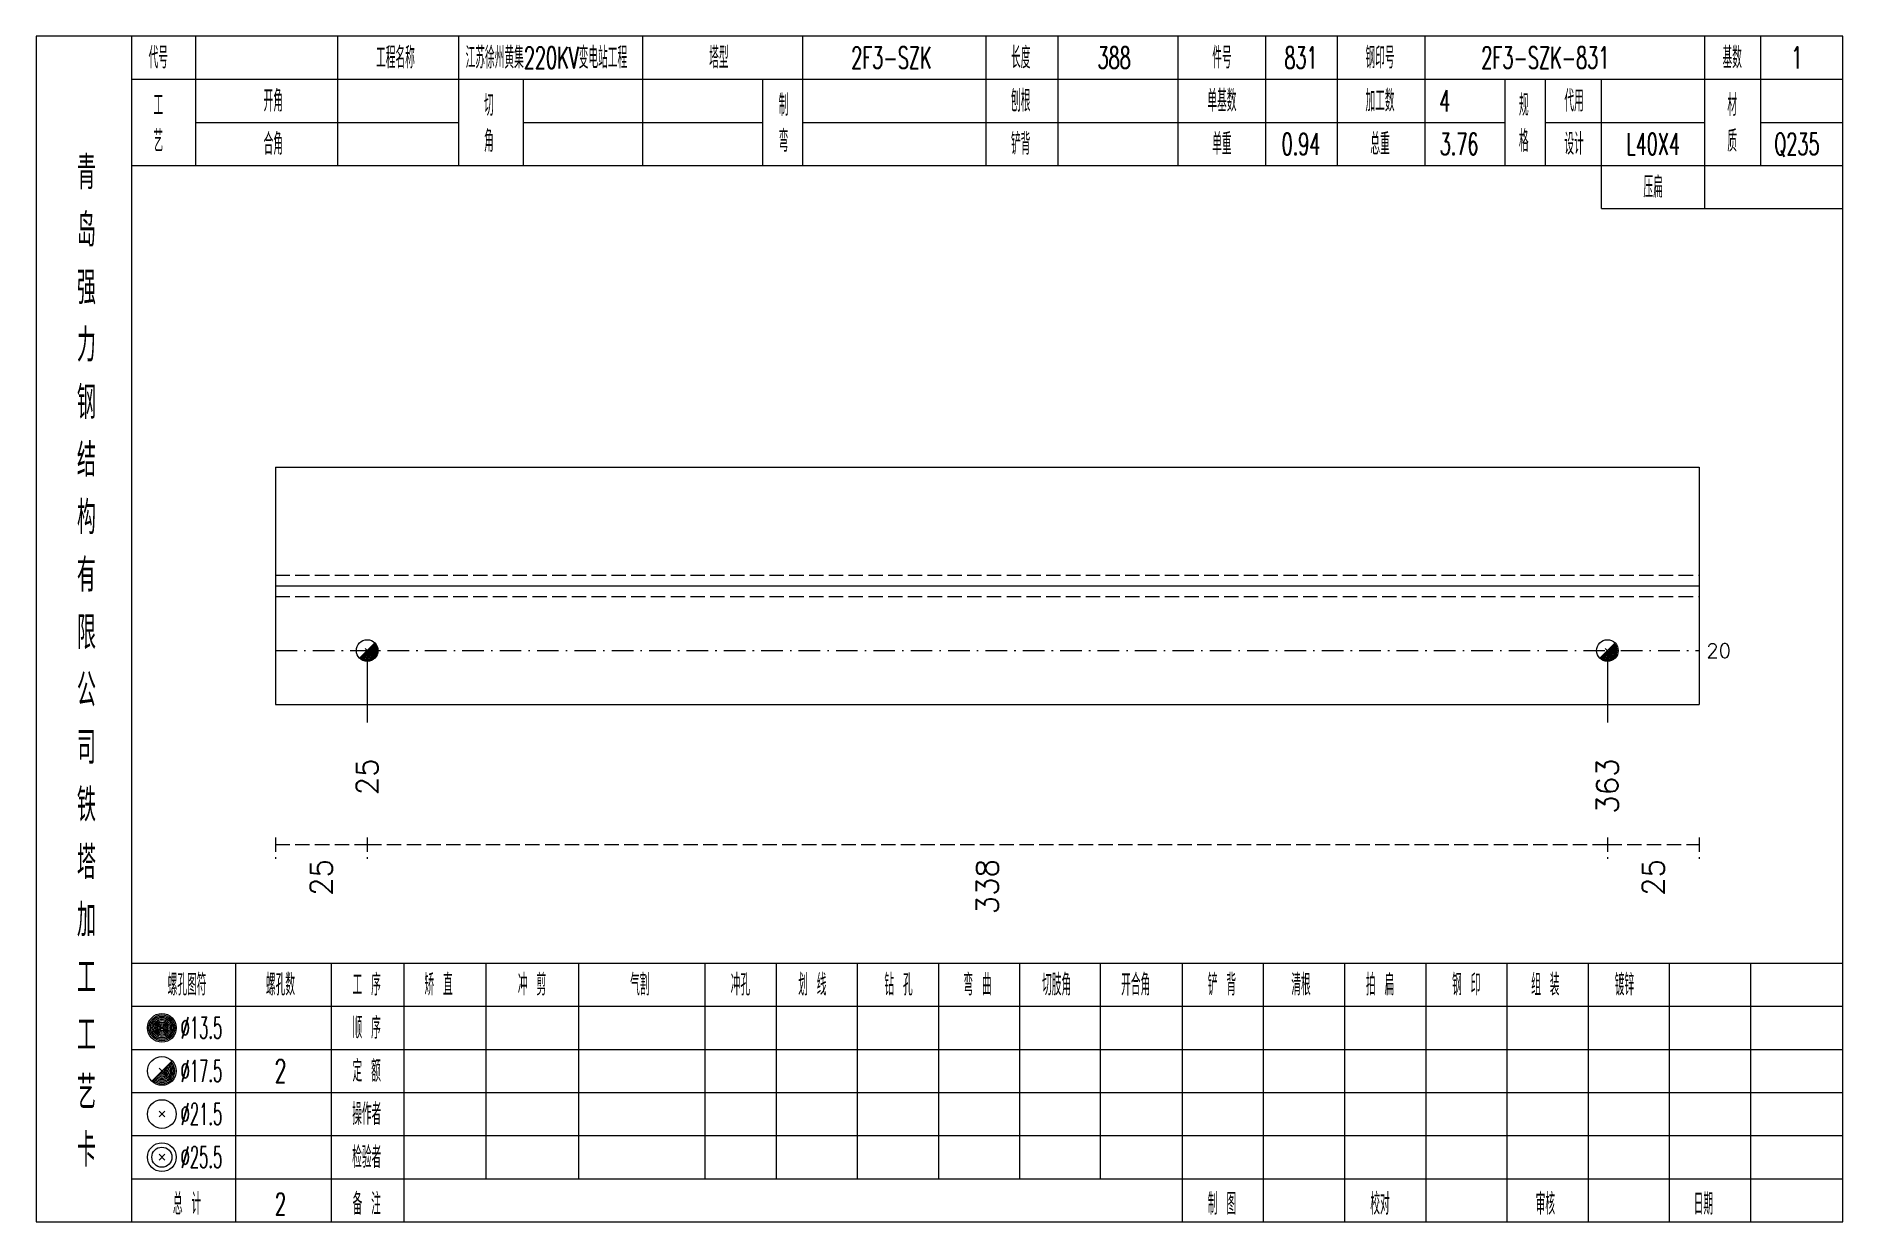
# Model space of a CAD drawing. Extents: x 0 to 4623, y -1159 to 4890.
# Drawn here: x 1557 to 1808.4, y 1125 to 1290 of the extents above; entities that cross this region are included whole.
import ezdxf
from ezdxf.enums import TextEntityAlignment as Align

# ---------------------------------------------------------------- set-up
doc = ezdxf.new("R2010")
doc.units = 0
doc.header["$MEASUREMENT"] = 0
doc.linetypes.add('一点画线', pattern=[5.2, 3, -1, 0.2, -1])
doc.linetypes.add('虚线', pattern=[2.75, 2, -0.75])
doc.layers.get('0').update_dxf_attribs({"linetype": 'CONTINUOUS', "lineweight": 25})
for name, color, linetype, lineweight in [('1', 7, 'CONTINUOUS', 25), ('4', 7, 'CONTINUOUS', 25), ('5', 7, 'CONTINUOUS', 25)]:
    doc.layers.add(name, color=color, linetype=linetype, lineweight=lineweight)
doc.styles.get("Standard").update_dxf_attribs({"font": 'simplex.shx', "width": 0.7, "height": 3, "bigfont": 'gbhzfs.shx'})

msp = doc.modelspace()

# ---------------------------------------------------------------- texts
at = {"color": 7, "linetype": 'Continuous', "lineweight": 13}
msp.add_text('20', height=2, dxfattribs=at).set_placement((1789.4, 1204.5), align=Align.MIDDLE_LEFT)
at = {"color": 8, "linetype": 'Continuous', "lineweight": 9}
for s, p in [('25', (1596.682, 1175.5)), ('338', (1689.35, 1175.5)), ('25', (1782.018, 1175.5))]:
    msp.add_text(s, height=3, rotation=90, dxfattribs=at).set_placement(p, align=Align.MIDDLE_RIGHT)
at = {"layer": '1', "color": 7, "linetype": 'Continuous', "lineweight": 13}
for s, p in [('25', (1603.064, 1189.5)), ('363', (1775.636, 1189.5))]:
    msp.add_text(s, height=3, rotation=90, dxfattribs=at).set_placement(p, align=Align.MIDDLE_RIGHT)
at = {"layer": '4', "color": 1, "linetype": 'Continuous', "lineweight": 13}
for s, height, width, p in [('代号', 3, 0.6, (1574, 1287)), ('工程名称', 3, 0.6, (1607, 1287)), ('江苏徐州黄集220KV变电站工程', 3, 0.6, (1628, 1287)), ('塔型', 3, 0.6, (1652, 1287)), ('2F3-SZK', 3, 0.6, (1676, 1287)), ('长度', 3, 0.6, (1694, 1287)), ('388', 3, 0.6, (1707, 1287)), ('件号', 3, 0.6, (1722, 1287)), ('831', 3, 0.6, (1733, 1287)), ('钢印号', 3, 0.6, (1744, 1287)), ('2F3-SZK-831', 3, 0.6, (1767, 1287)), ('基数', 3, 0.6, (1793, 1287)), ('1', 3, 0.6, (1802, 1287)), ('开角', 3, 0.6, (1590, 1281)), ('制', 3, 0.6, (1661, 1280.4)), ('刨根', 3, 0.6, (1694, 1281)), ('单基数', 3, 0.6, (1722, 1281)), ('加工数', 3, 0.6, (1744, 1281)), ('4', 3, 0.6, (1753, 1281)), ('规', 3, 0.6, (1764, 1280.4)), ('代用', 3, 0.6, (1771, 1281)), ('材', 3, 0.6, (1793, 1280.4)), ('工', 3, 0.6, (1574, 1280.4)), ('切', 3, 0.6, (1620, 1280.4)), ('艺', 3, 0.6, (1574, 1275.4)), ('角', 3, 0.6, (1620, 1275.4)), ('弯', 3, 0.6, (1661, 1275.4)), ('格', 3, 0.6, (1764, 1275.4)), ('质', 3, 0.6, (1793, 1275.4)), ('合角', 3, 0.6, (1590, 1275)), ('铲背', 3, 0.6, (1694, 1275)), ('单重', 3, 0.6, (1722, 1275)), ('0.94', 3, 0.6, (1733, 1275)), ('总重', 3, 0.6, (1744, 1275)), ('3.76', 3, 0.6, (1755, 1275)), ('设计', 3, 0.6, (1771, 1275)), ('L40X4', 3, 0.6, (1782, 1275)), ('Q235', 3, 0.6, (1802, 1275)), ('青', 4.6, 0.8, (1564, 1271)), ('压扁', 3, 0.6, (1782, 1269)), ('岛', 4.6, 0.8, (1564, 1263)), ('强', 4.6, 0.8, (1564, 1255)), ('力', 4.6, 0.8, (1564, 1247)), ('钢', 4.6, 0.8, (1564, 1239)), ('结', 4.6, 0.8, (1564, 1231)), ('构', 4.6, 0.8, (1564, 1223)), ('有', 4.6, 0.8, (1564, 1215)), ('限', 4.6, 0.8, (1564, 1207)), ('公', 4.6, 0.8, (1564, 1199)), ('司', 4.6, 0.8, (1564, 1191)), ('铁', 4.6, 0.8, (1564, 1183)), ('塔', 4.6, 0.8, (1564, 1175)), ('加', 4.6, 0.8, (1564, 1167)), ('工', 4.6, 0.8, (1564, 1159)), ('螺孔图符', 3, 0.6, (1578, 1158)), ('螺孔数', 3, 0.6, (1591, 1158)), ('工 序', 3, 0.6, (1603, 1158)), ('矫 直', 3, 0.6, (1613, 1158)), ('冲 剪', 3, 0.6, (1626, 1158)), ('气割', 3, 0.6, (1641, 1158)), ('冲孔', 3, 0.6, (1655, 1158)), ('划 线', 3, 0.6, (1665, 1158)), ('钻 孔', 3, 0.6, (1677, 1158)), ('弯 曲', 3, 0.6, (1688, 1158)), ('切肢角', 3, 0.6, (1699, 1158)), ('开合角', 3, 0.6, (1710, 1158)), ('铲 背', 3, 0.6, (1722, 1158)), ('清根', 3, 0.6, (1733, 1158)), ('拍 扁', 3, 0.6, (1744, 1158)), ('钢 印', 3, 0.6, (1756, 1158)), ('组 装', 3, 0.6, (1767, 1158)), ('镀锌', 3, 0.6, (1778, 1158)), ('工', 4.6, 0.8, (1564, 1151)), ('%%C13.5', 3, 0.5, (1580, 1152)), ('顺 序', 3, 0.6, (1603, 1152)), ('%%C17.5', 3, 0.5, (1580, 1146)), ('2', 3.2, 0.6, (1591, 1146)), ('定 额', 3, 0.6, (1603, 1146)), ('艺', 4.6, 0.8, (1564, 1143)), ('%%C21.5', 3, 0.5, (1580, 1140)), ('操作者', 3, 0.6, (1603, 1140)), ('卡', 4.6, 0.8, (1564, 1135)), ('%%C25.5', 3, 0.5, (1580, 1134)), ('检验者', 3, 0.6, (1603, 1134)), ('总 计', 3, 0.6, (1578, 1127.5)), ('2', 3, 0.6, (1591, 1127.5)), ('备 注', 3, 0.6, (1603, 1127.5)), ('制 图', 3, 0.6, (1722, 1127.5)), ('校对', 3, 0.6, (1744, 1127.5)), ('审核', 3, 0.6, (1767, 1127.5)), ('日期', 3, 0.6, (1789, 1127.5))]:
    msp.add_text(s, height=height, dxfattribs=dict(at, width=width)).set_placement(p, align=Align.MIDDLE_CENTER)

# ---------------------------------------------------------------- blocks, each defined once
blk = doc.blocks.new('孔17.5')
at = {"layer": '5', "color": 7, "linetype": 'Continuous', "lineweight": 13}
for p, q in [((-0.707, -0.707), (0.707, 0.707)), ((-0.2, 0.2), (0.2, -0.2))]:
    blk.add_line(p, q, dxfattribs=at)
blk.add_circle((0, 0), 1, dxfattribs=at)
for radius in [0.9, 0.8, 0.7, 0.6, 0.5, 0.4, 0.3, 0.2, 0.1]:
    blk.add_arc((0, 0), radius, 225, 45, dxfattribs=at)

# ---------------------------------------------------------------- linework, layer by layer
at = {"color": 7, "linetype": 'Continuous', "lineweight": 18}
for p, q in [((1590.3, 1230), (1590.3, 1197)), ((1590.3, 1230), (1788.4, 1230)), ((1788.4, 1230), (1788.4, 1197)), ((1590.3, 1213.5), (1788.4, 1213.5))]:
    msp.add_line(p, q, dxfattribs=at)
at = {"color": 1, "linetype": '虚线', "lineweight": 18}
for p, q in [((1590.3, 1215), (1788.4, 1215)), ((1590.3, 1212), (1788.4, 1212))]:
    msp.add_line(p, q, dxfattribs=at)
at = {"color": 3, "linetype": '一点画线', "lineweight": 13}
msp.add_line((1590.3, 1204.5), (1788.4, 1204.5), dxfattribs=at)
at = {"color": 7, "linetype": 'Continuous', "lineweight": 13}
for p, q in [((1603.064, 1204.5), (1603.064, 1194.5)), ((1775.636, 1204.5), (1775.636, 1194.5))]:
    msp.add_line(p, q, dxfattribs=at)
at = {"color": 8, "linetype": '虚线', "lineweight": 9}
for p, q in [((1590.3, 1178.5), (1590.3, 1175.5)), ((1590.3, 1177.5), (1603.064, 1177.5)), ((1603.064, 1178.5), (1603.064, 1175.5)), ((1603.064, 1178.5), (1603.064, 1175.5)), ((1603.064, 1177.5), (1775.636, 1177.5)), ((1775.636, 1178.5), (1775.636, 1175.5)), ((1775.636, 1178.5), (1775.636, 1175.5)), ((1775.636, 1177.5), (1788.4, 1177.5)), ((1788.4, 1178.5), (1788.4, 1175.5))]:
    msp.add_line(p, q, dxfattribs=at)
at = {"layer": '1', "color": 7, "linetype": 'Continuous', "lineweight": 18}
msp.add_line((1590.3, 1197), (1788.4, 1197), dxfattribs=at)
at = {"layer": '4', "color": 1, "linetype": 'Continuous', "lineweight": 18}
for p, q in [((1570.3, 1125), (1570.3, 1290)), ((1579.2, 1272), (1579.2, 1290)), ((1599, 1272), (1599, 1290)), ((1615.8, 1272), (1615.8, 1290)), ((1641.4, 1272), (1641.4, 1290)), ((1663.7, 1272), (1663.7, 1290)), ((1689.2, 1272), (1689.2, 1290)), ((1699.2, 1272), (1699.2, 1290)), ((1715.9, 1272), (1715.9, 1290)), ((1728.1, 1272), (1728.1, 1290)), ((1738.1, 1272), (1738.1, 1290)), ((1750.3, 1272), (1750.3, 1290)), ((1789.2, 1266), (1789.2, 1290)), ((1797, 1272), (1797, 1290)), ((1570.3, 1284), (1808.4, 1284)), ((1624.8, 1272), (1624.8, 1284)), ((1658.1, 1272), (1658.1, 1284)), ((1761.4, 1272), (1761.4, 1284)), ((1767, 1272), (1767, 1284)), ((1774.8, 1266), (1774.8, 1284)), ((1579.2, 1278), (1615.8, 1278)), ((1624.8, 1278), (1658.1, 1278)), ((1663.7, 1278), (1761.4, 1278)), ((1767, 1278), (1789.2, 1278)), ((1797, 1278), (1808.4, 1278)), ((1570.3, 1272), (1808.4, 1272)), ((1774.8, 1266), (1808.4, 1266)), ((1570.3, 1161), (1808.4, 1161)), ((1584.8, 1125), (1584.8, 1161)), ((1598.1, 1125), (1598.1, 1161)), ((1608.2, 1125), (1608.2, 1161)), ((1619.6, 1131), (1619.6, 1161)), ((1632.5, 1131), (1632.5, 1161)), ((1650.1, 1131), (1650.1, 1161)), ((1660, 1131), (1660, 1161)), ((1671.3, 1131), (1671.3, 1161)), ((1682.6, 1131), (1682.6, 1161)), ((1693.9, 1131), (1693.9, 1161)), ((1705.1, 1131), (1705.1, 1161)), ((1716.5, 1131), (1716.5, 1161)), ((1727.8, 1131), (1727.8, 1161)), ((1739.1, 1131), (1739.1, 1161)), ((1750.4, 1131), (1750.4, 1161)), ((1761.7, 1131), (1761.7, 1161)), ((1773, 1131), (1773, 1161)), ((1784.3, 1131), (1784.3, 1161)), ((1795.6, 1131), (1795.6, 1161)), ((1570.3, 1155), (1808.4, 1155)), ((1570.3, 1149), (1808.4, 1149)), ((1570.3, 1143), (1808.4, 1143)), ((1570.3, 1137), (1808.4, 1137)), ((1570.3, 1131), (1808.4, 1131)), ((1716.5, 1125), (1716.5, 1131)), ((1727.8, 1125), (1727.8, 1131)), ((1739.1, 1125), (1739.1, 1131)), ((1750.4, 1125), (1750.4, 1131)), ((1761.7, 1125), (1761.7, 1131)), ((1773, 1125), (1773, 1131)), ((1784.3, 1125), (1784.3, 1131)), ((1795.6, 1125), (1795.6, 1131))]:
    msp.add_line(p, q, dxfattribs=at)
at = {"layer": '4', "color": 7, "linetype": 'Continuous', "lineweight": 13}
for p, q in [((1574.3, 1151.8), (1574.7, 1152.2)), ((1574.7, 1151.8), (1574.3, 1152.2)), ((1573.086, 1144.586), (1575.914, 1147.414)), ((1574.1, 1146.4), (1574.9, 1145.6)), ((1574.1, 1139.6), (1574.9, 1140.4)), ((1574.1, 1140.4), (1574.9, 1139.6)), ((1574.1, 1133.6), (1574.9, 1134.4)), ((1574.1, 1134.4), (1574.9, 1133.6))]:
    msp.add_line(p, q, dxfattribs=at)
at = {"layer": '4', "color": 1, "linetype": 'Continuous', "lineweight": 18}
msp.add_lwpolyline([(1557, 1290), (1557, 1125), (1808.4, 1125), (1808.4, 1290)], close=True, dxfattribs=at)
at = {"layer": '4', "color": 7, "linetype": 'Continuous', "lineweight": 13}
for centre, radius in [((1574.5, 1152), 2), ((1574.5, 1152), 1.8), ((1574.5, 1152), 1.6), ((1574.5, 1152), 1.4), ((1574.5, 1152), 1.2), ((1574.5, 1152), 1), ((1574.5, 1152), 0.8), ((1574.5, 1152), 0.6), ((1574.5, 1152), 0.4), ((1574.5, 1152), 0.2), ((1574.5, 1146), 2), ((1574.5, 1140), 2), ((1574.5, 1134), 2), ((1574.5, 1134), 1.4)]:
    msp.add_circle(centre, radius, dxfattribs=at)
for radius in [1.8, 1.6, 1.4, 1.2, 1, 0.8, 0.6, 0.4, 0.2]:
    msp.add_arc((1574.5, 1146), radius, 225, 45, dxfattribs=at)

# ---------------------------------------------------------------- block references
at = {"layer": '1', "color": 7, "linetype": 'Continuous', "lineweight": 13, "xscale": 1.5, "yscale": 1.5, "zscale": 1.5}
for p in [(1603.064, 1204.5), (1775.636, 1204.5)]:
    msp.add_blockref('孔17.5', p, dxfattribs=at)

msp.set_redraw_order([(e.dxf.handle, doc.entitydb.next_handle()) for e in msp.query("TEXT MTEXT ATTDEF DIMENSION ARC_DIMENSION")])  # texts and dimensions are drawn at this point

doc.saveas('drawing.dxf')
